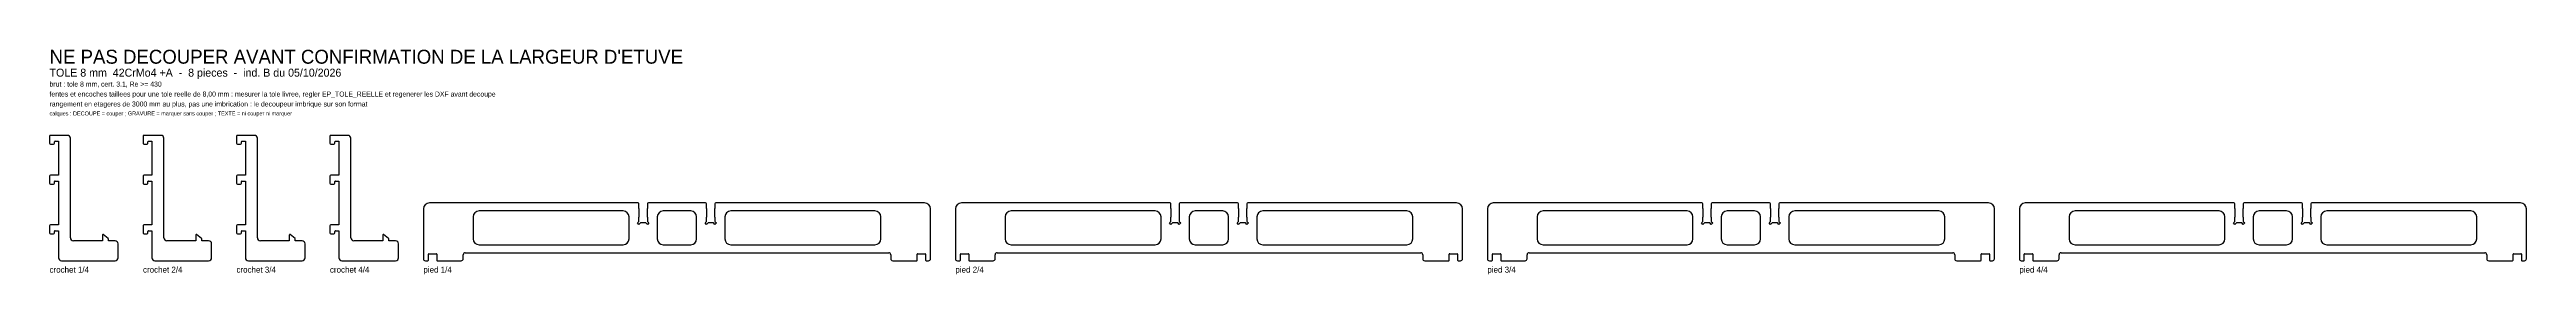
# Model space of a CAD drawing. Header units: millimetres. Extents: x 0 to 2491, y -140 to 86.
import ezdxf

# ---------------------------------------------------------------- set-up
doc = ezdxf.new("R2010")
doc.units = ezdxf.units.MM
doc.layers.add('DECOUPE', color=7, linetype='CONTINUOUS')
doc.layers.add('TEXTE', color=3, linetype='CONTINUOUS')

msp = doc.modelspace()

# ---------------------------------------------------------------- linework, layer by layer
at = {"layer": 'DECOUPE'}
for p, q in [((18, 0), (1, 0)), ((112, 0), (95, 0)), ((206, 0), (189, 0)), ((300, 0), (283, 0)), ((0, -1), (0, -8)), ((1, -9), (4, -9)), ((5, -8), (5, -6.5)), ((5.5, -6), (9, -6)), ((9, -6), (9, -40)), ((21, -103), (21, -3)), ((94, -1), (94, -8)), ((95, -9), (98, -9)), ((99, -8), (99, -6.5)), ((99.5, -6), (103, -6)), ((103, -6), (103, -40)), ((115, -103), (115, -3)), ((188, -1), (188, -8)), ((189, -9), (192, -9)), ((193, -8), (193, -6.5)), ((193.5, -6), (197, -6)), ((197, -6), (197, -40)), ((209, -103), (209, -3)), ((282, -1), (282, -8)), ((283, -9), (286, -9)), ((287, -8), (287, -6.5)), ((287.5, -6), (291, -6)), ((291, -6), (291, -40)), ((303, -103), (303, -3)), ((0, -41), (0, -48)), ((9, -40), (1, -40)), ((1, -49), (4, -49)), ((5, -48), (5, -46.5)), ((5.5, -46), (9, -46)), ((9, -46), (9, -90)), ((94, -41), (94, -48)), ((103, -40), (95, -40)), ((95, -49), (98, -49)), ((99, -48), (99, -46.5)), ((99.5, -46), (103, -46)), ((103, -46), (103, -90)), ((188, -41), (188, -48)), ((197, -40), (189, -40)), ((189, -49), (192, -49)), ((193, -48), (193, -46.5)), ((193.5, -46), (197, -46)), ((197, -46), (197, -90)), ((282, -41), (282, -48)), ((291, -40), (283, -40)), ((283, -49), (286, -49)), ((287, -48), (287, -46.5)), ((287.5, -46), (291, -46)), ((291, -46), (291, -90)), ((376, -74), (376, -124)), ((591.8, -68), (382, -68)), ((592.8, -73.7), (592.8, -69)), ((593.1, -74), (592.8, -73.7)), ((593.1, -82), (593.1, -74)), ((601.2, -73.7), (600.9, -74)), ((600.9, -74), (600.9, -82)), ((601.2, -69), (601.2, -73.7)), ((659.8, -68), (602.2, -68)), ((660.8, -73.7), (660.8, -69)), ((661.1, -74), (660.8, -73.7)), ((661.1, -82), (661.1, -74)), ((669.2, -73.7), (668.9, -74)), ((668.9, -74), (668.9, -82)), ((669.2, -69), (669.2, -73.7)), ((880, -68), (670.2, -68)), ((886, -124), (886, -74)), ((911, -74), (911, -124)), ((1126.8, -68), (917, -68)), ((1127.8, -73.7), (1127.8, -69)), ((1128.1, -74), (1127.8, -73.7)), ((1128.1, -82), (1128.1, -74)), ((1136.2, -73.7), (1135.9, -74)), ((1135.9, -74), (1135.9, -82)), ((1136.2, -69), (1136.2, -73.7)), ((1194.8, -68), (1137.2, -68)), ((1195.8, -73.7), (1195.8, -69)), ((1196.1, -74), (1195.8, -73.7)), ((1196.1, -82), (1196.1, -74)), ((1204.2, -73.7), (1203.9, -74)), ((1203.9, -74), (1203.9, -82)), ((1204.2, -69), (1204.2, -73.7)), ((1415, -68), (1205.2, -68)), ((1421, -124), (1421, -74)), ((1446, -74), (1446, -124)), ((1661.8, -68), (1452, -68)), ((1662.8, -73.7), (1662.8, -69)), ((1663.1, -74), (1662.8, -73.7)), ((1663.1, -82), (1663.1, -74)), ((1671.2, -73.7), (1670.9, -74)), ((1670.9, -74), (1670.9, -82)), ((1671.2, -69), (1671.2, -73.7)), ((1729.8, -68), (1672.2, -68)), ((1730.8, -73.7), (1730.8, -69)), ((1731.1, -74), (1730.8, -73.7)), ((1731.1, -82), (1731.1, -74)), ((1739.2, -73.7), (1738.9, -74)), ((1738.9, -74), (1738.9, -82)), ((1739.2, -69), (1739.2, -73.7)), ((1950, -68), (1740.2, -68)), ((1956, -124), (1956, -74)), ((1981, -74), (1981, -124)), ((2196.8, -68), (1987, -68)), ((2197.8, -73.7), (2197.8, -69)), ((2198.1, -74), (2197.8, -73.7)), ((2198.1, -82), (2198.1, -74)), ((2206.2, -73.7), (2205.9, -74)), ((2205.9, -74), (2205.9, -82)), ((2206.2, -69), (2206.2, -73.7)), ((2264.8, -68), (2207.2, -68)), ((2265.8, -73.7), (2265.8, -69)), ((2266.1, -74), (2265.8, -73.7)), ((2266.1, -82), (2266.1, -74)), ((2274.2, -73.7), (2273.9, -74)), ((2273.9, -74), (2273.9, -82)), ((2274.2, -69), (2274.2, -73.7)), ((2485, -68), (2275.2, -68)), ((2491, -124), (2491, -74)), ((0, -91), (0, -98)), ((9, -90), (1, -90)), ((1, -99), (4, -99)), ((5, -98), (5, -96.5)), ((5.5, -96), (9, -96)), ((9, -96), (9, -123)), ((94, -91), (94, -98)), ((103, -90), (95, -90)), ((95, -99), (98, -99)), ((99, -98), (99, -96.5)), ((99.5, -96), (103, -96)), ((103, -96), (103, -123)), ((188, -91), (188, -98)), ((197, -90), (189, -90)), ((189, -99), (192, -99)), ((193, -98), (193, -96.5)), ((193.5, -96), (197, -96)), ((197, -96), (197, -123)), ((282, -91), (282, -98)), ((291, -90), (283, -90)), ((283, -99), (286, -99)), ((287, -98), (287, -96.5)), ((287.5, -96), (291, -96)), ((291, -96), (291, -123)), ((426, -82), (426, -104)), ((576.8, -76), (432, -76)), ((582.8, -104), (582.8, -82)), ((591.3, -88), (592.8, -86.5)), ((592.8, -89.5), (591.3, -88)), ((592.8, -82.3), (593.1, -82)), ((592.8, -86.5), (592.8, -82.3)), ((594.3, -88), (592.8, -89.5)), ((599.7, -88), (594.3, -88)), ((601.2, -89.5), (599.7, -88)), ((600.9, -82), (601.2, -82.3)), ((601.2, -82.3), (601.2, -86.5)), ((601.2, -86.5), (602.7, -88)), ((602.7, -88), (601.2, -89.5)), ((611.2, -82), (611.2, -104)), ((644.8, -76), (617.2, -76)), ((650.8, -104), (650.8, -82)), ((659.3, -88), (660.8, -86.5)), ((660.8, -89.5), (659.3, -88)), ((660.8, -82.3), (661.1, -82)), ((660.8, -86.5), (660.8, -82.3)), ((662.3, -88), (660.8, -89.5)), ((667.7, -88), (662.3, -88)), ((669.2, -89.5), (667.7, -88)), ((668.9, -82), (669.2, -82.3)), ((669.2, -82.3), (669.2, -86.5)), ((669.2, -86.5), (670.7, -88)), ((670.7, -88), (669.2, -89.5)), ((679.2, -82), (679.2, -104)), ((830, -76), (685.2, -76)), ((836, -104), (836, -82)), ((961, -82), (961, -104)), ((1111.8, -76), (967, -76)), ((1117.8, -104), (1117.8, -82)), ((1126.3, -88), (1127.8, -86.5)), ((1127.8, -89.5), (1126.3, -88)), ((1127.8, -82.3), (1128.1, -82)), ((1127.8, -86.5), (1127.8, -82.3)), ((1129.3, -88), (1127.8, -89.5)), ((1134.7, -88), (1129.3, -88)), ((1136.2, -89.5), (1134.7, -88)), ((1135.9, -82), (1136.2, -82.3)), ((1136.2, -82.3), (1136.2, -86.5)), ((1136.2, -86.5), (1137.7, -88)), ((1137.7, -88), (1136.2, -89.5)), ((1146.2, -82), (1146.2, -104)), ((1179.8, -76), (1152.2, -76)), ((1185.8, -104), (1185.8, -82)), ((1194.3, -88), (1195.8, -86.5)), ((1195.8, -89.5), (1194.3, -88)), ((1195.8, -82.3), (1196.1, -82)), ((1195.8, -86.5), (1195.8, -82.3)), ((1197.3, -88), (1195.8, -89.5)), ((1202.7, -88), (1197.3, -88)), ((1204.2, -89.5), (1202.7, -88)), ((1203.9, -82), (1204.2, -82.3)), ((1204.2, -82.3), (1204.2, -86.5)), ((1204.2, -86.5), (1205.7, -88)), ((1205.7, -88), (1204.2, -89.5)), ((1214.2, -82), (1214.2, -104)), ((1365, -76), (1220.2, -76)), ((1371, -104), (1371, -82)), ((1496, -82), (1496, -104)), ((1646.8, -76), (1502, -76)), ((1652.8, -104), (1652.8, -82)), ((1661.3, -88), (1662.8, -86.5)), ((1662.8, -89.5), (1661.3, -88)), ((1662.8, -82.3), (1663.1, -82)), ((1662.8, -86.5), (1662.8, -82.3)), ((1664.3, -88), (1662.8, -89.5)), ((1669.7, -88), (1664.3, -88)), ((1671.2, -89.5), (1669.7, -88)), ((1670.9, -82), (1671.2, -82.3)), ((1671.2, -82.3), (1671.2, -86.5)), ((1671.2, -86.5), (1672.7, -88)), ((1672.7, -88), (1671.2, -89.5)), ((1681.2, -82), (1681.2, -104)), ((1714.8, -76), (1687.2, -76)), ((1720.8, -104), (1720.8, -82)), ((1729.3, -88), (1730.8, -86.5)), ((1730.8, -89.5), (1729.3, -88)), ((1730.8, -82.3), (1731.1, -82)), ((1730.8, -86.5), (1730.8, -82.3)), ((1732.3, -88), (1730.8, -89.5)), ((1737.7, -88), (1732.3, -88)), ((1739.2, -89.5), (1737.7, -88)), ((1738.9, -82), (1739.2, -82.3)), ((1739.2, -82.3), (1739.2, -86.5)), ((1739.2, -86.5), (1740.7, -88)), ((1740.7, -88), (1739.2, -89.5)), ((1749.2, -82), (1749.2, -104)), ((1900, -76), (1755.2, -76)), ((1906, -104), (1906, -82)), ((2031, -82), (2031, -104)), ((2181.8, -76), (2037, -76)), ((2187.8, -104), (2187.8, -82)), ((2196.3, -88), (2197.8, -86.5)), ((2197.8, -89.5), (2196.3, -88)), ((2197.8, -82.3), (2198.1, -82)), ((2197.8, -86.5), (2197.8, -82.3)), ((2199.3, -88), (2197.8, -89.5)), ((2204.7, -88), (2199.3, -88)), ((2206.2, -89.5), (2204.7, -88)), ((2205.9, -82), (2206.2, -82.3)), ((2206.2, -82.3), (2206.2, -86.5)), ((2206.2, -86.5), (2207.7, -88)), ((2207.7, -88), (2206.2, -89.5)), ((2216.2, -82), (2216.2, -104)), ((2249.8, -76), (2222.2, -76)), ((2255.8, -104), (2255.8, -82)), ((2264.3, -88), (2265.8, -86.5)), ((2265.8, -89.5), (2264.3, -88)), ((2265.8, -82.3), (2266.1, -82)), ((2265.8, -86.5), (2265.8, -82.3)), ((2267.3, -88), (2265.8, -89.5)), ((2272.7, -88), (2267.3, -88)), ((2274.2, -89.5), (2272.7, -88)), ((2273.9, -82), (2274.2, -82.3)), ((2274.2, -82.3), (2274.2, -86.5)), ((2274.2, -86.5), (2275.7, -88)), ((2275.7, -88), (2274.2, -89.5)), ((2284.2, -82), (2284.2, -104)), ((2435, -76), (2290.2, -76)), ((2441, -104), (2441, -82)), ((53.153016, -106), (24, -106)), ((53.153016, -100.181295), (53.153016, -106)), ((58.960846, -103.693718), (53.960846, -99.78729)), ((59.153016, -106), (59.153016, -104.087723)), ((66, -106), (59.153016, -106)), ((69, -123), (69, -109)), ((147.153016, -106), (118, -106)), ((147.153016, -100.181295), (147.153016, -106)), ((152.960846, -103.693718), (147.960846, -99.78729)), ((153.153016, -106), (153.153016, -104.087723)), ((160, -106), (153.153016, -106)), ((163, -123), (163, -109)), ((241.153016, -106), (212, -106)), ((241.153016, -100.181295), (241.153016, -106)), ((246.960846, -103.693718), (241.960846, -99.78729)), ((247.153016, -106), (247.153016, -104.087723)), ((254, -106), (247.153016, -106)), ((257, -123), (257, -109)), ((335.153016, -106), (306, -106)), ((335.153016, -100.181295), (335.153016, -106)), ((340.960846, -103.693718), (335.960846, -99.78729)), ((341.153016, -106), (341.153016, -104.087723)), ((348, -106), (341.153016, -106)), ((351, -123), (351, -109)), ((381, -125.5), (381, -119.5)), ((381.5, -119), (388.9, -119)), ((389.4, -119.5), (389.4, -125.5)), ((416, -124), (416, -120)), ((418, -118), (844, -118)), ((432, -110), (576.8, -110)), ((617.2, -110), (644.8, -110)), ((685.2, -110), (830, -110)), ((846, -120), (846, -124)), ((872.6, -125.5), (872.6, -119.5)), ((873.1, -119), (880.5, -119)), ((881, -119.5), (881, -125.5)), ((916, -125.5), (916, -119.5)), ((916.5, -119), (923.9, -119)), ((924.4, -119.5), (924.4, -125.5)), ((951, -124), (951, -120)), ((953, -118), (1379, -118)), ((967, -110), (1111.8, -110)), ((1152.2, -110), (1179.8, -110)), ((1220.2, -110), (1365, -110)), ((1381, -120), (1381, -124)), ((1407.6, -125.5), (1407.6, -119.5)), ((1408.1, -119), (1415.5, -119)), ((1416, -119.5), (1416, -125.5)), ((1451, -125.5), (1451, -119.5)), ((1451.5, -119), (1458.9, -119)), ((1459.4, -119.5), (1459.4, -125.5)), ((1486, -124), (1486, -120)), ((1488, -118), (1914, -118)), ((1502, -110), (1646.8, -110)), ((1687.2, -110), (1714.8, -110)), ((1755.2, -110), (1900, -110)), ((1916, -120), (1916, -124)), ((1942.6, -125.5), (1942.6, -119.5)), ((1943.1, -119), (1950.5, -119)), ((1951, -119.5), (1951, -125.5)), ((1986, -125.5), (1986, -119.5)), ((1986.5, -119), (1993.9, -119)), ((1994.4, -119.5), (1994.4, -125.5)), ((2021, -124), (2021, -120)), ((2023, -118), (2449, -118)), ((2037, -110), (2181.8, -110)), ((2222.2, -110), (2249.8, -110)), ((2290.2, -110), (2435, -110)), ((2451, -120), (2451, -124)), ((2477.6, -125.5), (2477.6, -119.5)), ((2478.1, -119), (2485.5, -119)), ((2486, -119.5), (2486, -125.5)), ((12, -126), (66, -126)), ((106, -126), (160, -126)), ((200, -126), (254, -126)), ((294, -126), (348, -126)), ((378, -126), (380.5, -126)), ((389.9, -126), (414, -126)), ((848, -126), (872.1, -126)), ((881.5, -126), (884, -126)), ((913, -126), (915.5, -126)), ((924.9, -126), (949, -126)), ((1383, -126), (1407.1, -126)), ((1416.5, -126), (1419, -126)), ((1448, -126), (1450.5, -126)), ((1459.9, -126), (1484, -126)), ((1918, -126), (1942.1, -126)), ((1951.5, -126), (1954, -126)), ((1983, -126), (1985.5, -126)), ((1994.9, -126), (2019, -126)), ((2453, -126), (2477.1, -126)), ((2486.5, -126), (2489, -126))]:
    msp.add_line(p, q, dxfattribs=at)
for centre, radius, start, end in [((1, -1), 1, 90, 180), ((18, -3), 3, 360, 90), ((95, -1), 1, 90, 180), ((112, -3), 3, 360, 90), ((189, -1), 1, 90, 180), ((206, -3), 3, 360, 90), ((283, -1), 1, 90, 180), ((300, -3), 3, 360, 90), ((1, -8), 1, 180, 270), ((4, -8), 1, 270, 0), ((5.5, -6.5), 0.5, 90, 180), ((95, -8), 1, 180, 270), ((98, -8), 1, 270, 0), ((99.5, -6.5), 0.5, 90, 180), ((189, -8), 1, 180, 270), ((192, -8), 1, 270, 0), ((193.5, -6.5), 0.5, 90, 180), ((283, -8), 1, 180, 270), ((286, -8), 1, 270, 0), ((287.5, -6.5), 0.5, 90, 180), ((1, -41), 1, 90, 180), ((1, -48), 1, 180, 270), ((4, -48), 1, 270, 0), ((5.5, -46.5), 0.5, 90, 180), ((95, -41), 1, 90, 180), ((95, -48), 1, 180, 270), ((98, -48), 1, 270, 0), ((99.5, -46.5), 0.5, 90, 180), ((189, -41), 1, 90, 180), ((189, -48), 1, 180, 270), ((192, -48), 1, 270, 0), ((193.5, -46.5), 0.5, 90, 180), ((283, -41), 1, 90, 180), ((283, -48), 1, 180, 270), ((286, -48), 1, 270, 0), ((287.5, -46.5), 0.5, 90, 180), ((382, -74), 6, 90, 180), ((591.8, -69), 1, 0, 90), ((602.2, -69), 1, 90, 180), ((659.8, -69), 1, 0, 90), ((670.2, -69), 1, 90, 180), ((880, -74), 6, 0, 90), ((917, -74), 6, 90, 180), ((1126.8, -69), 1, 0, 90), ((1137.2, -69), 1, 90, 180), ((1194.8, -69), 1, 0, 90), ((1205.2, -69), 1, 90, 180), ((1415, -74), 6, 0, 90), ((1452, -74), 6, 90, 180), ((1661.8, -69), 1, 0, 90), ((1672.2, -69), 1, 90, 180), ((1729.8, -69), 1, 0, 90), ((1740.2, -69), 1, 90, 180), ((1950, -74), 6, 0, 90), ((1987, -74), 6, 90, 180), ((2196.8, -69), 1, 0, 90), ((2207.2, -69), 1, 90, 180), ((2264.8, -69), 1, 0, 90), ((2275.2, -69), 1, 90, 180), ((2485, -74), 6, 0, 90), ((1, -91), 1, 90, 180), ((1, -98), 1, 180, 270), ((4, -98), 1, 270, 0), ((5.5, -96.5), 0.5, 90, 180), ((95, -91), 1, 90, 180), ((95, -98), 1, 180, 270), ((98, -98), 1, 270, 0), ((99.5, -96.5), 0.5, 90, 180), ((189, -91), 1, 90, 180), ((189, -98), 1, 180, 270), ((192, -98), 1, 270, 0), ((193.5, -96.5), 0.5, 90, 180), ((283, -91), 1, 90, 180), ((283, -98), 1, 180, 270), ((286, -98), 1, 270, 0), ((287.5, -96.5), 0.5, 90, 180), ((432, -82), 6, 90, 180), ((576.8, -82), 6, 0, 90), ((617.2, -82), 6, 90, 180), ((644.8, -82), 6, 0, 90), ((685.2, -82), 6, 90, 180), ((830, -82), 6, 0, 90), ((967, -82), 6, 90, 180), ((1111.8, -82), 6, 0, 90), ((1152.2, -82), 6, 90, 180), ((1179.8, -82), 6, 0, 90), ((1220.2, -82), 6, 90, 180), ((1365, -82), 6, 0, 90), ((1502, -82), 6, 90, 180), ((1646.8, -82), 6, 0, 90), ((1687.2, -82), 6, 90, 180), ((1714.8, -82), 6, 0, 90), ((1755.2, -82), 6, 90, 180), ((1900, -82), 6, 0, 90), ((2037, -82), 6, 90, 180), ((2181.8, -82), 6, 0, 90), ((2222.2, -82), 6, 90, 180), ((2249.8, -82), 6, 0, 90), ((2290.2, -82), 6, 90, 180), ((2435, -82), 6, 0, 90), ((12, -123), 3, 180, 270), ((24, -103), 3, 180, 270), ((53.653016, -100.181295), 0.5, 52, 180), ((58.653016, -104.087723), 0.5, 0, 52), ((66, -109), 3, 0, 90), ((66, -123), 3, 270, 0), ((106, -123), 3, 180, 270), ((118, -103), 3, 180, 270), ((147.653016, -100.181295), 0.5, 52, 180), ((152.653016, -104.087723), 0.5, 0, 52), ((160, -109), 3, 0, 90), ((160, -123), 3, 270, 0), ((200, -123), 3, 180, 270), ((212, -103), 3, 180, 270), ((241.653016, -100.181295), 0.5, 52, 180), ((246.653016, -104.087723), 0.5, 0, 52), ((254, -109), 3, 0, 90), ((254, -123), 3, 270, 0), ((294, -123), 3, 180, 270), ((306, -103), 3, 180, 270), ((335.653016, -100.181295), 0.5, 52, 180), ((340.653016, -104.087723), 0.5, 0, 52), ((348, -109), 3, 0, 90), ((348, -123), 3, 270, 0), ((378, -124), 2, 180, 270), ((381.5, -119.5), 0.5, 90, 180), ((388.9, -119.5), 0.5, 0, 90), ((414, -124), 2, 270, 0), ((418, -120), 2, 90, 180), ((432, -104), 6, 180, 270), ((576.8, -104), 6, 270, 0), ((617.2, -104), 6, 180, 270), ((644.8, -104), 6, 270, 0), ((685.2, -104), 6, 180, 270), ((830, -104), 6, 270, 0), ((844, -120), 2, 0, 90), ((848, -124), 2, 180, 270), ((873.1, -119.5), 0.5, 90, 180), ((880.5, -119.5), 0.5, 0, 90), ((884, -124), 2, 270, 0), ((913, -124), 2, 180, 270), ((916.5, -119.5), 0.5, 90, 180), ((923.9, -119.5), 0.5, 0, 90), ((949, -124), 2, 270, 0), ((953, -120), 2, 90, 180), ((967, -104), 6, 180, 270), ((1111.8, -104), 6, 270, 0), ((1152.2, -104), 6, 180, 270), ((1179.8, -104), 6, 270, 0), ((1220.2, -104), 6, 180, 270), ((1365, -104), 6, 270, 0), ((1379, -120), 2, 0, 90), ((1383, -124), 2, 180, 270), ((1408.1, -119.5), 0.5, 90, 180), ((1415.5, -119.5), 0.5, 0, 90), ((1419, -124), 2, 270, 0), ((1448, -124), 2, 180, 270), ((1451.5, -119.5), 0.5, 90, 180), ((1458.9, -119.5), 0.5, 0, 90), ((1484, -124), 2, 270, 0), ((1488, -120), 2, 90, 180), ((1502, -104), 6, 180, 270), ((1646.8, -104), 6, 270, 0), ((1687.2, -104), 6, 180, 270), ((1714.8, -104), 6, 270, 0), ((1755.2, -104), 6, 180, 270), ((1900, -104), 6, 270, 0), ((1914, -120), 2, 0, 90), ((1918, -124), 2, 180, 270), ((1943.1, -119.5), 0.5, 90, 180), ((1950.5, -119.5), 0.5, 0, 90), ((1954, -124), 2, 270, 0), ((1983, -124), 2, 180, 270), ((1986.5, -119.5), 0.5, 90, 180), ((1993.9, -119.5), 0.5, 0, 90), ((2019, -124), 2, 270, 0), ((2023, -120), 2, 90, 180), ((2037, -104), 6, 180, 270), ((2181.8, -104), 6, 270, 0), ((2222.2, -104), 6, 180, 270), ((2249.8, -104), 6, 270, 0), ((2290.2, -104), 6, 180, 270), ((2435, -104), 6, 270, 0), ((2449, -120), 2, 0, 90), ((2453, -124), 2, 180, 270), ((2478.1, -119.5), 0.5, 90, 180), ((2485.5, -119.5), 0.5, 0, 90), ((2489, -124), 2, 270, 0), ((380.5, -125.5), 0.5, 270, 0), ((389.9, -125.5), 0.5, 180, 270), ((872.1, -125.5), 0.5, 270, 0), ((881.5, -125.5), 0.5, 180, 270), ((915.5, -125.5), 0.5, 270, 0), ((924.9, -125.5), 0.5, 180, 270), ((1407.1, -125.5), 0.5, 270, 0), ((1416.5, -125.5), 0.5, 180, 270), ((1450.5, -125.5), 0.5, 270, 0), ((1459.9, -125.5), 0.5, 180, 270), ((1942.1, -125.5), 0.5, 270, 0), ((1951.5, -125.5), 0.5, 180, 270), ((1985.5, -125.5), 0.5, 270, 0), ((1994.9, -125.5), 0.5, 180, 270), ((2477.1, -125.5), 0.5, 270, 0), ((2486.5, -125.5), 0.5, 180, 270)]:
    msp.add_arc(centre, radius, start, end, dxfattribs=at)

# ---------------------------------------------------------------- texts
at = {"layer": 'TEXTE'}
for s, height, p in [("NE PAS DECOUPER AVANT CONFIRMATION DE LA LARGEUR D'ETUVE", 14, (0, 72)), ('TOLE 8 mm  42CrMo4 +A  -  8 pieces  -  ind. B du 05/10/2026', 8, (0, 59)), ('brut : tole 8 mm, cert. 3.1, Re >= 430', 5, (0, 49)), ('fentes et encoches taillees pour une tole reelle de 8,00 mm : mesurer la tole livree, regler EP_TOLE_REELLE et regenerer les DXF avant decoupe', 5, (0, 39)), ('rangement en etageres de 3000 mm au plus, pas une imbrication : le decoupeur imbrique sur son format', 5, (0, 29)), ('calques : DECOUPE = couper ; GRAVURE = marquer sans couper ; TEXTE = ni couper ni marquer', 4, (0, 20)), ('crochet 1/4', 6, (0, -138)), ('crochet 2/4', 6, (94, -138)), ('crochet 3/4', 6, (188, -138)), ('crochet 4/4', 6, (282, -138)), ('pied 1/4', 6, (376, -138)), ('pied 2/4', 6, (911, -138)), ('pied 3/4', 6, (1446, -138)), ('pied 4/4', 6, (1981, -138))]:
    msp.add_text(s, height=height, dxfattribs=at).set_placement(p)

doc.saveas('drawing.dxf')
